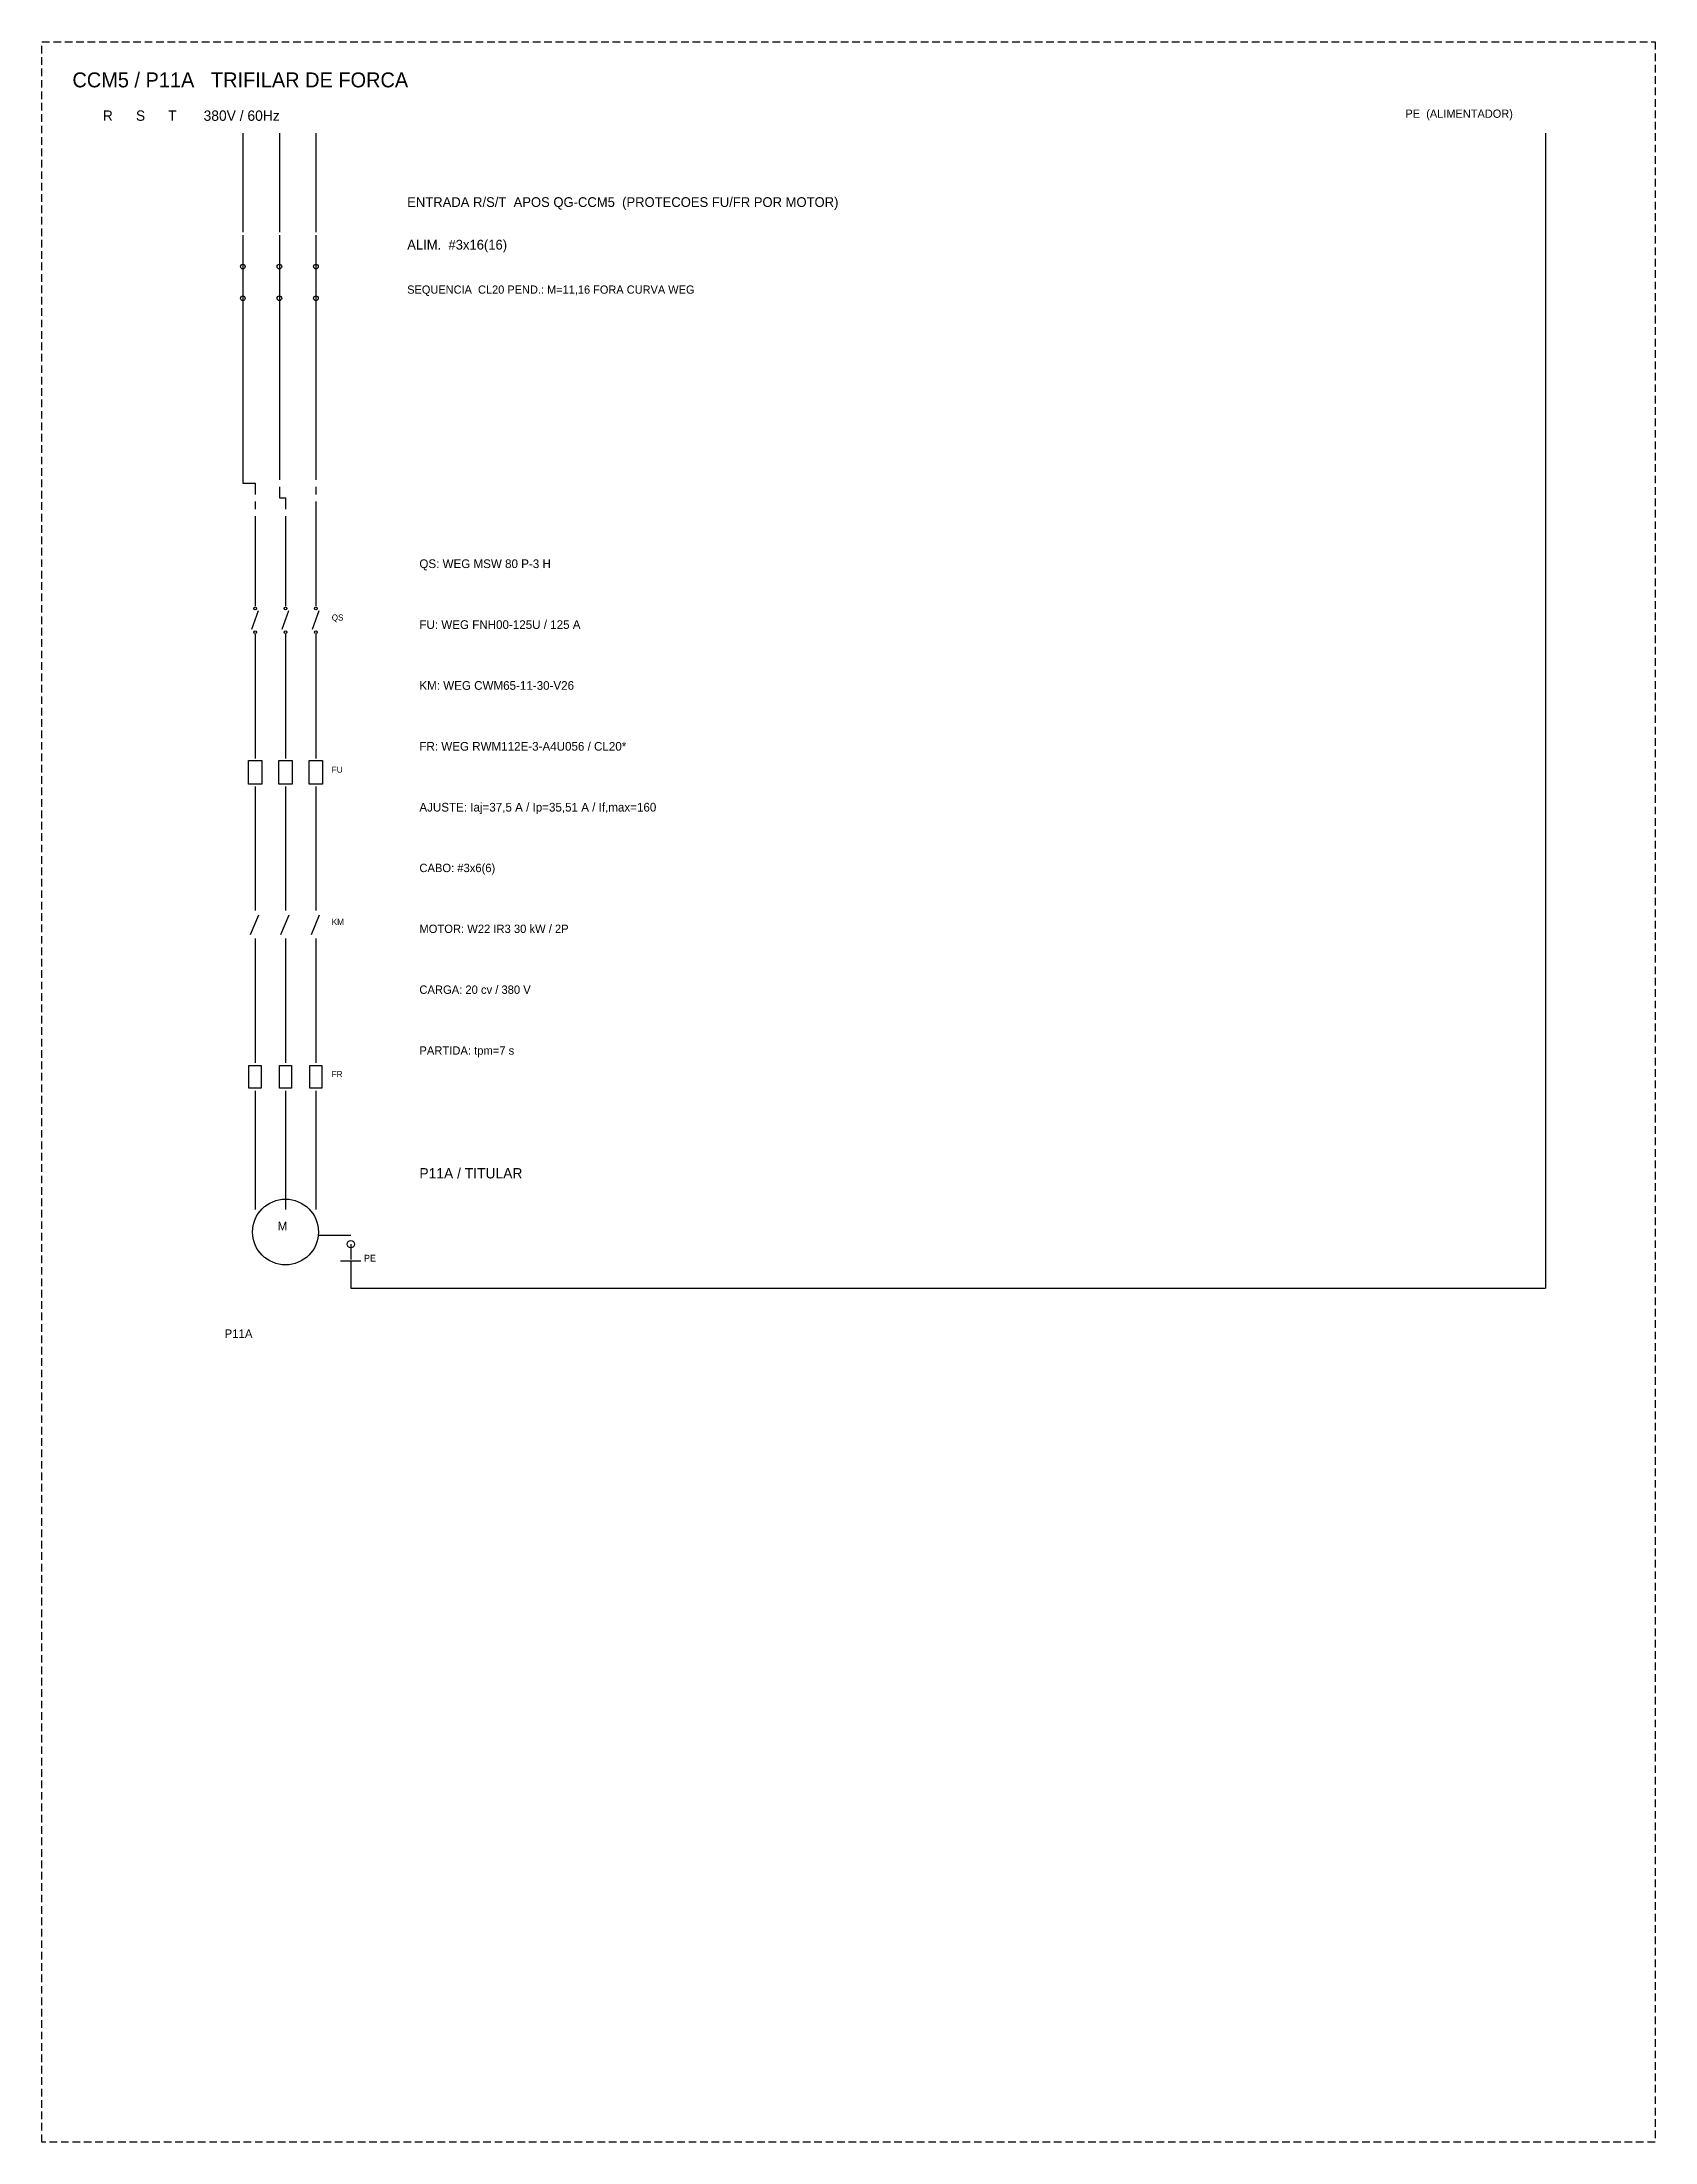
# Model space of a CAD drawing. Extents: x -646 to 641, y -554 to 322.
# Drawn here: x -267 to -214, y -397 to -328 of the extents above; entities that cross this region are included whole.
import ezdxf

# ---------------------------------------------------------------- set-up
doc = ezdxf.new("R2010")
doc.units = 0
doc.header["$MEASUREMENT"] = 0
doc.linetypes.add('HIDDEN', pattern=[0.375, 0.25, -0.125])
doc.layers.add('_ELT_UNIFILAR_PROC_TEXTO', color=1, linetype='Continuous')
doc.layers.add('ELET_TRIFILAR_TEXTO', color=4, linetype='Continuous')
doc.layers.add('ELET_TRIFILAR_DESENHO', color=5, linetype='Continuous', plot=False)

msp = doc.modelspace()

# ---------------------------------------------------------------- texts
at = {"layer": '_ELT_UNIFILAR_PROC_TEXTO', "attachment_point": 1}
for s, insert, char_height in [('P11A / TITULAR', (-254.6, -365), 0.34), ('P11A', (-261, -370.3), 0.28)]:
    msp.add_mtext(s, dxfattribs=dict(at, insert=insert, char_height=char_height))
at = {"layer": 'ELET_TRIFILAR_TEXTO', "attachment_point": 1}
for s, insert, char_height in [('CCM5 / P11A   TRIFILAR DE FORCA', (-266, -329), 0.49), ('R      S      T       380V / 60Hz', (-265, -330.25), 0.34), ('PE  (ALIMENTADOR)', (-222.2, -330.22), 0.27), ('ENTRADA R/S/T  APOS QG-CCM5  (PROTECOES FU/FR POR MOTOR)', (-255, -333.1), 0.32), ('ALIM.  #3x16(16)', (-255, -334.5), 0.32), ('SEQUENCIA  CL20 PEND.: M=11,16 FORA CURVA WEG', (-255, -336), 0.27), ('QS: WEG MSW 80 P-3 H', (-254.6, -345), 0.285), ('QS', (-257.48, -346.81), 0.2), ('FU: WEG FNH00-125U / 125 A', (-254.6, -347), 0.285), ('KM: WEG CWM65-11-30-V26', (-254.6, -349), 0.285), ('FR: WEG RWM112E-3-A4U056 / CL20*', (-254.6, -351), 0.285), ('FU', (-257.48, -351.81), 0.2), ('AJUSTE: Iaj=37,5 A / Ip=35,51 A / If,max=160', (-254.6, -353), 0.285), ('CABO: #3x6(6)', (-254.6, -355), 0.275), ('KM', (-257.48, -356.81), 0.2), ('MOTOR: W22 IR3 30 kW / 2P', (-254.6, -357), 0.275), ('CARGA: 20 cv / 380 V', (-254.6, -359), 0.275), ('PARTIDA: tpm=7 s', (-254.6, -361), 0.275), ('FR', (-257.48, -361.81), 0.2), ('M', (-259.26, -366.76), 0.29), ('PE', (-256.42, -367.85), 0.22)]:
    msp.add_mtext(s, dxfattribs=dict(at, insert=insert, char_height=char_height))

# ---------------------------------------------------------------- linework, layer by layer
at = {"layer": 'ELET_TRIFILAR_DESENHO'}
for p, q in [((-260.4, -331), (-260.4, -334.25)), ((-259.2, -331), (-259.2, -334.25)), ((-258, -331), (-258, -334.25)), ((-217.6, -331), (-217.6, -368.95)), ((-260.4, -334.35), (-260.4, -335.29)), ((-259.2, -334.35), (-259.2, -335.29)), ((-258, -334.35), (-258, -335.29)), ((-260.4, -335.29), (-260.4, -336.51)), ((-259.2, -335.29), (-259.2, -336.51)), ((-258, -335.29), (-258, -336.51)), ((-260.4, -336.51), (-260.4, -337.45)), ((-259.2, -336.51), (-259.2, -337.45)), ((-258, -336.51), (-258, -337.45)), ((-260.4, -337.45), (-260.4, -342.5)), ((-259.2, -337.45), (-259.2, -342.385)), ((-258, -337.45), (-258, -342.385)), ((-260.4, -342.5), (-260, -342.5)), ((-260, -342.5), (-260, -342.865)), ((-259.2, -342.615), (-259.2, -342.98)), ((-258, -342.615), (-258, -342.865)), ((-260, -343.095), (-260, -343.345)), ((-260, -343.575), (-260, -344.4)), ((-259.2, -342.98), (-259, -342.98)), ((-259, -342.98), (-259, -343.345)), ((-259, -343.575), (-259, -344.4)), ((-258, -343.095), (-258, -343.46)), ((-258, -343.46), (-258, -343.46)), ((-258, -343.46), (-258, -344.4)), ((-260, -344.4), (-260, -345.68)), ((-259, -344.4), (-259, -345.68)), ((-258, -344.4), (-258, -345.68)), ((-260, -345.68), (-260, -346.54)), ((-259, -345.68), (-259, -346.54)), ((-258, -345.68), (-258, -346.54)), ((-260.11, -347.29), (-259.89, -346.68)), ((-259.11, -347.29), (-258.89, -346.68)), ((-258.11, -347.29), (-257.89, -346.68)), ((-260, -347.46), (-260, -348.32)), ((-259, -347.46), (-259, -348.32)), ((-258, -347.46), (-258, -348.32)), ((-260, -348.32), (-260, -350.68)), ((-259, -348.32), (-259, -350.68)), ((-258, -348.32), (-258, -350.68)), ((-260, -350.68), (-260, -351.54)), ((-259, -350.68), (-259, -351.54)), ((-258, -350.68), (-258, -351.54)), ((-260, -352.46), (-260, -353.32)), ((-259, -352.46), (-259, -353.32)), ((-258, -352.46), (-258, -353.32)), ((-260, -353.32), (-260, -355.68)), ((-259, -353.32), (-259, -355.68)), ((-258, -353.32), (-258, -355.68)), ((-260, -355.68), (-260, -356.54)), ((-259, -355.68), (-259, -356.54)), ((-258, -355.68), (-258, -356.54)), ((-260.15, -357.33), (-259.88, -356.68)), ((-259.15, -357.33), (-258.88, -356.68)), ((-258.15, -357.33), (-257.88, -356.68)), ((-260, -357.46), (-260, -358.32)), ((-259, -357.46), (-259, -358.32)), ((-258, -357.46), (-258, -358.32)), ((-260, -358.32), (-260, -360.68)), ((-259, -358.32), (-259, -360.68)), ((-258, -358.32), (-258, -360.68)), ((-260, -360.68), (-260, -361.54)), ((-259, -360.68), (-259, -361.54)), ((-258, -360.68), (-258, -361.54)), ((-260, -362.46), (-260, -363.32)), ((-259, -362.46), (-259, -363.32)), ((-258, -362.46), (-258, -363.32)), ((-260, -363.32), (-260, -365)), ((-259, -363.32), (-259, -365)), ((-258, -363.32), (-258, -365)), ((-260, -365), (-260, -366.36)), ((-259, -365), (-259, -366.36)), ((-258, -365), (-258, -366.36)), ((-257.92, -367.2), (-256.85, -367.2)), ((-256.85, -367.5), (-256.85, -368)), ((-257.19, -368.05), (-256.52, -368.05)), ((-256.85, -368.05), (-256.85, -368.95)), ((-256.85, -368.95), (-217.6, -368.95))]:
    msp.add_line(p, q, dxfattribs=at)
at = {"layer": 'ELET_TRIFILAR_DESENHO', "linetype": 'HIDDEN'}
msp.add_lwpolyline([(-267, -328), (-214, -328), (-214, -397), (-267, -397)], close=True, dxfattribs=at)
at = {"layer": 'ELET_TRIFILAR_DESENHO'}
for points in [[(-260.22, -351.61), (-259.78, -351.61), (-259.78, -352.39), (-260.22, -352.39)], [(-259.22, -351.61), (-258.78, -351.61), (-258.78, -352.39), (-259.22, -352.39)], [(-258.22, -351.61), (-257.78, -351.61), (-257.78, -352.39), (-258.22, -352.39)], [(-260.2, -361.63), (-259.8, -361.63), (-259.8, -362.37), (-260.2, -362.37)], [(-259.2, -361.63), (-258.8, -361.63), (-258.8, -362.37), (-259.2, -362.37)], [(-258.2, -361.63), (-257.8, -361.63), (-257.8, -362.37), (-258.2, -362.37)]]:
    msp.add_lwpolyline(points, close=True, dxfattribs=at)
for centre, radius in [((-260.4, -335.38), 0.075), ((-259.2, -335.38), 0.075), ((-258, -335.38), 0.075), ((-260.4, -336.42), 0.075), ((-259.2, -336.42), 0.075), ((-258, -336.42), 0.075), ((-260, -346.61), 0.045), ((-259, -346.61), 0.045), ((-258, -346.61), 0.045), ((-260, -347.39), 0.045), ((-259, -347.39), 0.045), ((-258, -347.39), 0.045), ((-259, -367.1), 1.08), ((-256.85, -367.5), 0.12)]:
    msp.add_circle(centre, radius, dxfattribs=at)

msp.set_redraw_order([(e.dxf.handle, doc.entitydb.next_handle()) for e in msp.query("TEXT MTEXT ATTDEF DIMENSION ARC_DIMENSION")])  # texts and dimensions are drawn at this point

doc.saveas('drawing.dxf')
